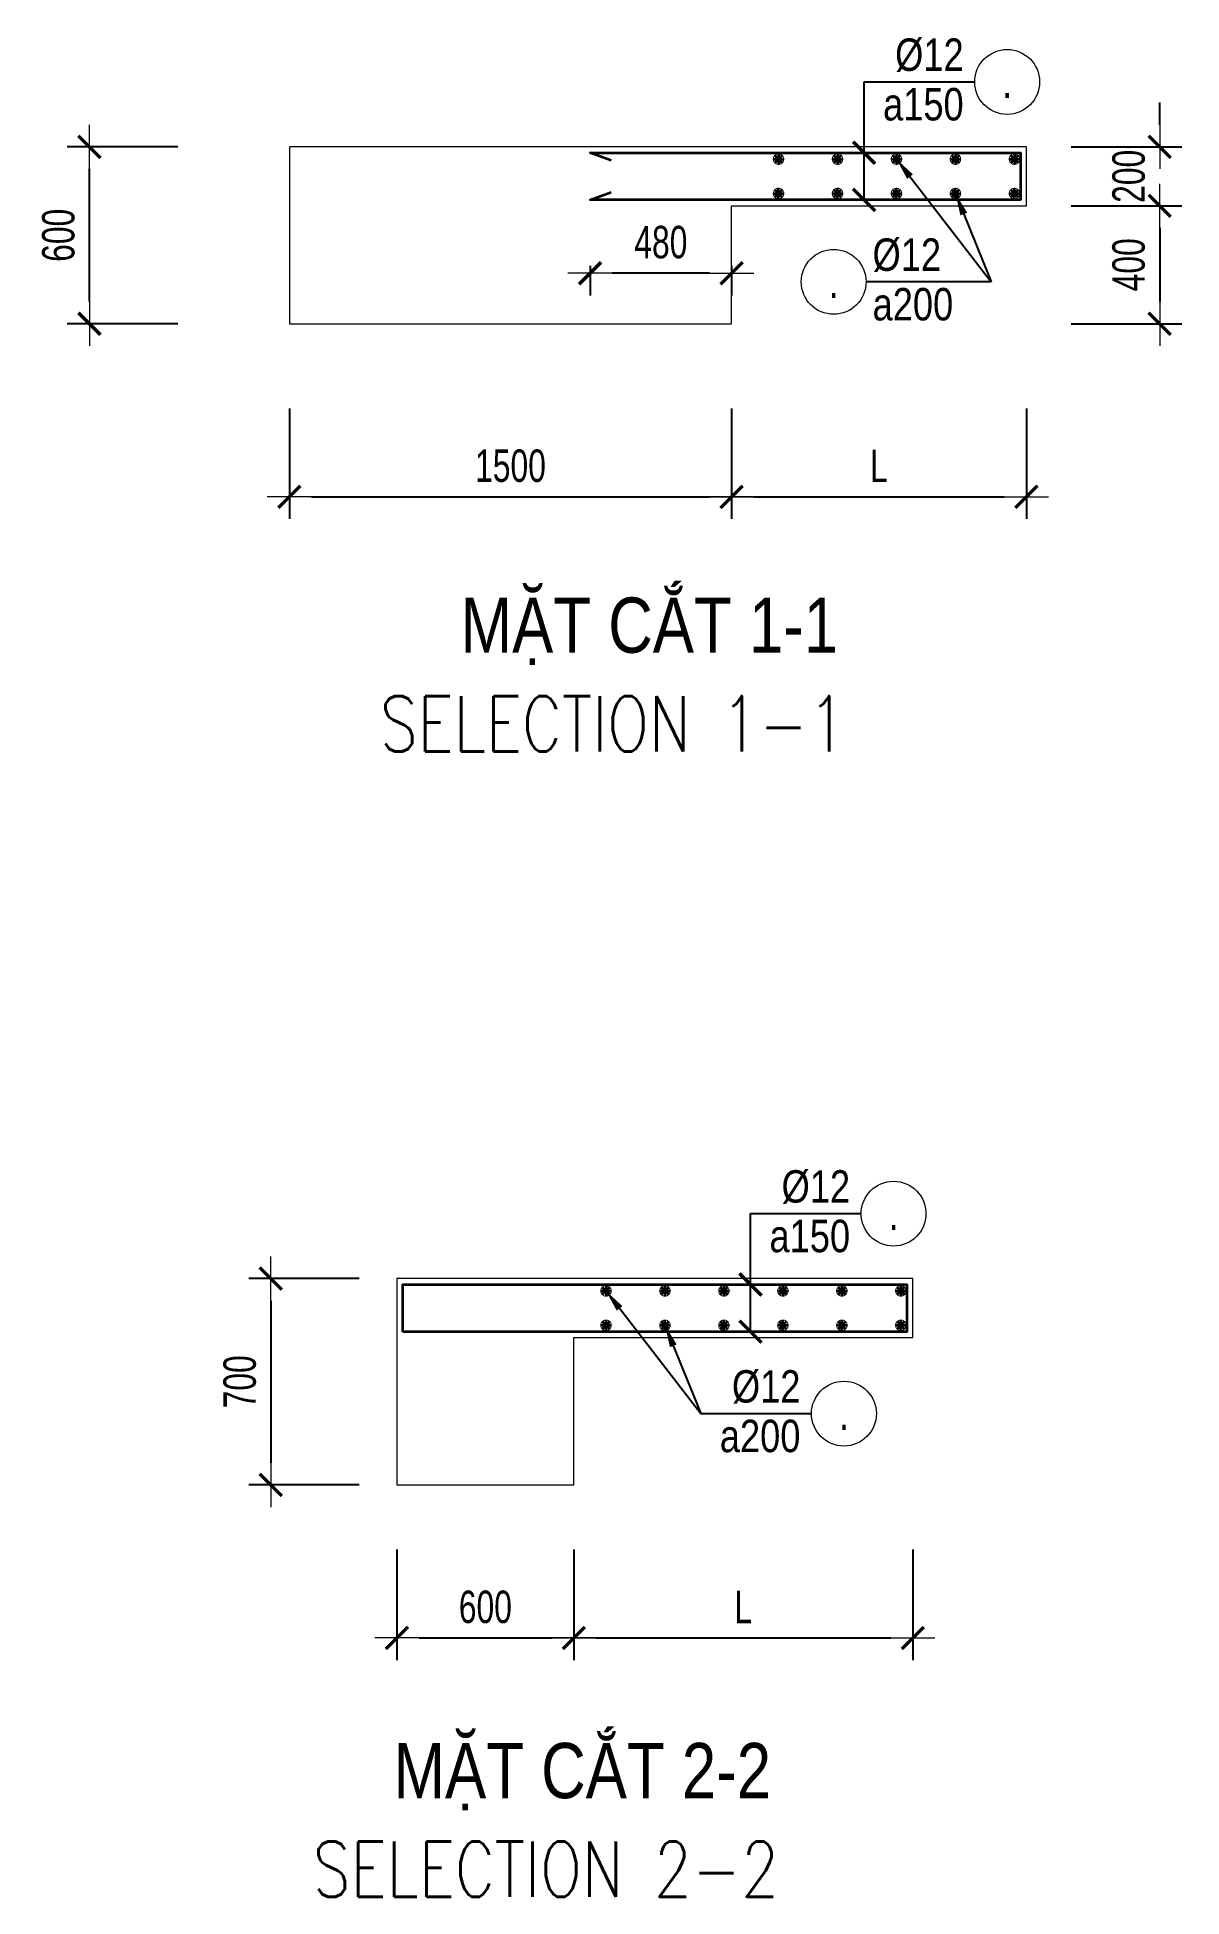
# Model space of a CAD drawing. Header units: millimetres. Extents: x -211477 to 1328726, y -15421 to 98394.
# Drawn here: x 464681 to 480210, y 62560 to 87790 of the extents above; entities that cross this region are included whole.
import ezdxf
from ezdxf.enums import TextEntityAlignment as Align

# ---------------------------------------------------------------- set-up
doc = ezdxf.new("R2010")
doc.units = ezdxf.units.MM
doc.header["$MEASUREMENT"] = 0
for name, color, linetype, lineweight in [('01-TT.Columns', 2, 'Continuous', 9), ('kata_net manh', 8, 'Continuous', 5), ('kata_text', 7, 'Continuous', 30), ('kata_thep chu', 1, 'Continuous', 35), ('NDC_S_DIM', 1, 'Continuous', 9), ('NDC_S_ENG TEXT', 2, 'Continuous', 20), ('NDC_S_REBAR', 4, 'Continuous', 35), ('NDC_S_VN TEXT', 7, 'Continuous', 20)]:
    doc.layers.add(name, color=color, linetype=linetype, lineweight=lineweight)
doc.styles.add('kata_text', font='arial.ttf', dxfattribs={"width": 0.8})
doc.styles.add('NDC_DIM', font='', dxfattribs={"width": 0.75})
doc.styles.add('NDC_EN TXT', font='romans.shx', dxfattribs={"width": 0.8})
doc.styles.add('NDC_VIE TXT', font='arial.ttf', dxfattribs={"width": 0.8})
doc.styles.get('NDC_DIM').set_extended_font_data('Dotum')
doc.dimstyles.new('NDC_dim_200', dxfattribs={"dimscale": 200, "dimtxt": 2.2, "dimasz": 1.5, "dimexe": 1.5, "dimexo": 2.5, "dimgap": 1, "dimtad": 1, "dimdec": 0, "dimzin": 0, "dimdsep": 46, "dimtxsty": 'NDC_DIM', "dimblk": 'DIMMARK', "dimcen": 0.09, "dimdle": 1.2, "dimclrd": 1, "dimclre": 1, "dimclrt": 3, "dimadec": 0, "dimazin": 0, "dimtfac": 1, "dimtdec": 0, "dimtix": 1, "dimtofl": 0, "dimtmove": 0, "dimatfit": 3, "dimfxl": 6, "dimfxlon": 1, "dimtolj": 1, "dimtzin": 0, "dimarcsym": 0})

msp = doc.modelspace()

# ---------------------------------------------------------------- texts
at = {"layer": 'NDC_S_ENG TEXT', "style": 'NDC_EN TXT', "width": 0.8}
for s, p in [('SELECTION 1-1', (469329.2, 78099.9)), ('SELECTION 2-2', (468419.2, 62559.6))]:
    msp.add_text(s, height=750, dxfattribs=at).set_placement(p)
at = {"layer": 'NDC_S_VN TEXT', "style": 'NDC_VIE TXT', "width": 0.8}
for s, p in [('MẶT CẮT 1-1', (470425.6, 79437.5)), ('MẶT CẮT 2-2', (469515.7, 63897.2))]:
    msp.add_text(s, height=750, dxfattribs=at).set_placement(p)

# ---------------------------------------------------------------- blocks, each defined once
blk = doc.blocks.new('DIMMARK')
at = {"layer": 'NDC_S_DIM', "color": 1}
blk.add_line((-1.5, 0), (1, 0), dxfattribs=at)
at = {"layer": 'NDC_S_DIM', "color": 2, "const_width": 0.15}
blk.add_lwpolyline([(-0.5, -0.5), (0.5, 0.5)], dxfattribs=at)
blk = doc.blocks.new('*D554')
at = {"color": 1, "lineweight": -2, "ltscale": 200, "transparency": 16777216}
for p, q in [((468102, 82753), (468102, 81253)), ((474102, 82753), (474102, 81253)), ((468402, 81553), (473802, 81553))]:
    blk.add_line(p, q, dxfattribs=at)
at = {"color": 1, "lineweight": -2, "ltscale": 200, "transparency": 16777216, "xscale": 300, "yscale": 300, "zscale": 300, "rotation": 180}
blk.add_blockref('DIMMARK', (468102, 81553), dxfattribs=at)
at = {"color": 1, "lineweight": -2, "ltscale": 200, "transparency": 16777216, "xscale": 300, "yscale": 300, "zscale": 300}
blk.add_blockref('DIMMARK', (474102, 81553), dxfattribs=at)
at = {"color": 3, "ltscale": 200, "transparency": 16777216, "insert": (471102, 81973), "char_height": 440, "attachment_point": 5, "style": 'NDC_DIM'}
blk.add_mtext('\\A1;1500', dxfattribs=at)
blk = doc.blocks.new('*D558')
at = {"color": 1, "lineweight": -2, "ltscale": 200, "transparency": 16777216}
for p, q in [((466589, 86302), (465089, 86302)), ((465389, 84202), (465389, 86002)), ((466589, 83902), (465089, 83902))]:
    blk.add_line(p, q, dxfattribs=at)
at = {"color": 1, "lineweight": -2, "ltscale": 200, "transparency": 16777216, "xscale": 300, "yscale": 300, "zscale": 300}
for p, rotation in [((465389, 86302), 90), ((465389, 83902), 270)]:
    blk.add_blockref('DIMMARK', p, dxfattribs=dict(at, rotation=rotation))
at = {"color": 3, "ltscale": 200, "transparency": 16777216, "insert": (464969, 85102), "char_height": 440, "attachment_point": 5, "rotation": 90, "style": 'NDC_DIM'}
blk.add_mtext('\\A1;600', dxfattribs=at)
blk = doc.blocks.new('*D559')
at = {"color": 1, "lineweight": -2, "ltscale": 200, "transparency": 16777216}
for p, q in [((474102, 82753), (474102, 81253)), ((478102, 82753), (478102, 81253)), ((474402, 81553), (477802, 81553))]:
    blk.add_line(p, q, dxfattribs=at)
at = {"color": 1, "lineweight": -2, "ltscale": 200, "transparency": 16777216, "xscale": 300, "yscale": 300, "zscale": 300, "rotation": 180}
blk.add_blockref('DIMMARK', (474102, 81553), dxfattribs=at)
at = {"color": 1, "lineweight": -2, "ltscale": 200, "transparency": 16777216, "xscale": 300, "yscale": 300, "zscale": 300}
blk.add_blockref('DIMMARK', (478102, 81553), dxfattribs=at)
at = {"color": 3, "ltscale": 200, "transparency": 16777216, "insert": (476102, 81973), "char_height": 440, "attachment_point": 5, "style": 'NDC_DIM'}
blk.add_mtext('\\A1;L', dxfattribs=at)
blk = doc.blocks.new('*D560')
at = {"color": 1, "lineweight": -2, "ltscale": 200, "transparency": 16777216}
for p, q in [((479910, 86602), (479910, 86902)), ((478710, 86302), (480210, 86302)), ((478710, 85502), (480210, 85502)), ((479910, 85202), (479910, 84902))]:
    blk.add_line(p, q, dxfattribs=at)
at = {"color": 1, "lineweight": -2, "ltscale": 200, "transparency": 16777216, "xscale": 300, "yscale": 300, "zscale": 300}
for p, rotation in [((479910, 86302), 270), ((479910, 85502), 90)]:
    blk.add_blockref('DIMMARK', p, dxfattribs=dict(at, rotation=rotation))
at = {"color": 3, "ltscale": 200, "transparency": 16777216, "insert": (479490, 85902), "char_height": 440, "attachment_point": 5, "rotation": 90, "style": 'NDC_DIM'}
blk.add_mtext('\\A1;200', dxfattribs=at)
blk = doc.blocks.new('*D561')
at = {"color": 1, "lineweight": -2, "ltscale": 200, "transparency": 16777216}
for p, q in [((478710, 85502), (480210, 85502)), ((479910, 85202), (479910, 84202)), ((478710, 83902), (480210, 83902))]:
    blk.add_line(p, q, dxfattribs=at)
at = {"color": 1, "lineweight": -2, "ltscale": 200, "transparency": 16777216, "xscale": 300, "yscale": 300, "zscale": 300}
for p, rotation in [((479910, 85502), 90), ((479910, 83902), 270)]:
    blk.add_blockref('DIMMARK', p, dxfattribs=dict(at, rotation=rotation))
at = {"color": 3, "ltscale": 200, "transparency": 16777216, "insert": (479490, 84702), "char_height": 440, "attachment_point": 5, "rotation": 90, "style": 'NDC_DIM'}
blk.add_mtext('\\A1;400', dxfattribs=at)
blk = doc.blocks.new('*D562')
at = {"color": 1, "lineweight": -2, "ltscale": 200, "transparency": 16777216}
for p, q in [((472182, 84688), (472182, 84287)), ((473802, 84587), (472482, 84587)), ((474102, 84688), (474102, 84287))]:
    blk.add_line(p, q, dxfattribs=at)
at = {"color": 1, "lineweight": -2, "ltscale": 200, "transparency": 16777216, "xscale": 300, "yscale": 300, "zscale": 300, "rotation": 180}
blk.add_blockref('DIMMARK', (472182, 84587), dxfattribs=at)
at = {"color": 1, "lineweight": -2, "ltscale": 200, "transparency": 16777216, "xscale": 300, "yscale": 300, "zscale": 300}
blk.add_blockref('DIMMARK', (474102, 84587), dxfattribs=at)
at = {"color": 3, "ltscale": 200, "transparency": 16777216, "insert": (473142, 85007), "char_height": 440, "attachment_point": 5, "style": 'NDC_DIM'}
blk.add_mtext('\\A1;480', dxfattribs=at)
blk = doc.blocks.new('kata_block_THEP')
at = {"layer": 'kata_thep chu', "color": 0}
for p, q in [((-0.5, 0), (0.5, 0)), ((-0.35, 0.35), (0.35, -0.35)), ((0.35, 0.35), (-0.35, -0.35)), ((0, 0.5), (0, -0.5))]:
    blk.add_line(p, q, dxfattribs=at)
at = {"layer": 'kata_thep chu', "color": 0, "const_width": 0.0833}
blk.add_lwpolyline([(-0.5, 0, 1), (0.5, 0, 1), (-0.5, 0, 1)], format="xyb", dxfattribs=at)
blk = doc.blocks.new('*U549')
blk.add_circle((2.5, 0), 2.5)
at = {"layer": 'kata_text', "color": 3, "style": 'kata_text', "width": 0.8}
for tag, p in [('DK2', (-0.85, 0.85)), ('KC2', (-0.85, -2.97))]:
    blk.add_attdef(tag, text='', height=2.5, dxfattribs=at).set_placement(p, align=Align.RIGHT)
at = {"layer": 'kata_text', "color": 7, "style": 'kata_text', "width": 0.8}
blk.add_attdef('SH3', text='', height=2.5, dxfattribs=at).set_placement((2.5, 0), align=Align.MIDDLE)
blk = doc.blocks.new('*U542')
blk.add_circle((-2.5, 0), 2.5)
at = {"layer": 'kata_text', "color": 3, "style": 'kata_text', "width": 0.8}
for tag, p in [('DK1', (0.5, 0.85)), ('KC1', (0.5, -2.97))]:
    blk.add_attdef(tag, p, '', height=2.5, dxfattribs=at)
at = {"layer": 'kata_text', "color": 7, "style": 'kata_text', "width": 0.8}
blk.add_attdef('SH2', text='', height=2.5, dxfattribs=at).set_placement((-2.5, 0), align=Align.MIDDLE)
blk = doc.blocks.new('*D555')
at = {"color": 1, "lineweight": -2, "ltscale": 200, "transparency": 16777216}
for p, q in [((469561, 67271), (469561, 65771)), ((471961, 67271), (471961, 65771)), ((469861, 66071), (471661, 66071))]:
    blk.add_line(p, q, dxfattribs=at)
at = {"color": 1, "lineweight": -2, "ltscale": 200, "transparency": 16777216, "xscale": 300, "yscale": 300, "zscale": 300, "rotation": 180}
blk.add_blockref('DIMMARK', (469561, 66071), dxfattribs=at)
at = {"color": 1, "lineweight": -2, "ltscale": 200, "transparency": 16777216, "xscale": 300, "yscale": 300, "zscale": 300}
blk.add_blockref('DIMMARK', (471961, 66071), dxfattribs=at)
at = {"color": 3, "ltscale": 200, "transparency": 16777216, "insert": (470761, 66491), "char_height": 440, "attachment_point": 5, "style": 'NDC_DIM'}
blk.add_mtext('\\A1;600', dxfattribs=at)
blk = doc.blocks.new('*D556')
at = {"color": 1, "lineweight": -2, "ltscale": 200, "transparency": 16777216}
for p, q in [((471961, 67271), (471961, 65771)), ((476561, 67271), (476561, 65771)), ((472261, 66071), (476261, 66071))]:
    blk.add_line(p, q, dxfattribs=at)
at = {"color": 1, "lineweight": -2, "ltscale": 200, "transparency": 16777216, "xscale": 300, "yscale": 300, "zscale": 300, "rotation": 180}
blk.add_blockref('DIMMARK', (471961, 66071), dxfattribs=at)
at = {"color": 1, "lineweight": -2, "ltscale": 200, "transparency": 16777216, "xscale": 300, "yscale": 300, "zscale": 300}
blk.add_blockref('DIMMARK', (476561, 66071), dxfattribs=at)
at = {"color": 3, "ltscale": 200, "transparency": 16777216, "insert": (474261, 66491), "char_height": 440, "attachment_point": 5, "style": 'NDC_DIM'}
blk.add_mtext('\\A1;L', dxfattribs=at)
blk = doc.blocks.new('*D557')
at = {"color": 1, "lineweight": -2, "ltscale": 200, "transparency": 16777216}
for p, q in [((469050, 70947), (467550, 70947)), ((467850, 70647), (467850, 68447)), ((469050, 68147), (467550, 68147))]:
    blk.add_line(p, q, dxfattribs=at)
at = {"color": 1, "lineweight": -2, "ltscale": 200, "transparency": 16777216, "xscale": 300, "yscale": 300, "zscale": 300}
for p, rotation in [((467850, 70947), 90), ((467850, 68147), 270)]:
    blk.add_blockref('DIMMARK', p, dxfattribs=dict(at, rotation=rotation))
at = {"color": 3, "ltscale": 200, "transparency": 16777216, "insert": (467430, 69547), "char_height": 440, "attachment_point": 5, "rotation": 90, "style": 'NDC_DIM'}
blk.add_mtext('\\A1;700', dxfattribs=at)

# ---------------------------------------------------------------- dimensions: what is measured, and where the dimension line sits
at = {"ltscale": 200}
for base, p1, p2, override, picture, middle in [((479910.1, 85501.9), (477540.8, 86301.9), (477540.8, 85501.9), {"dimlfac": 0.25}, '*D560', (479490.1, 85901.9)), ((465389.3, 86301.9), (469197.6, 83901.9), (469197.6, 86301.9), {"dimlfac": 0.25}, '*D558', (464969.3, 85101.9)), ((479910.1, 83901.9), (470803.7, 85501.9), (473661.8, 83901.9), {"dimlfac": 0.25, "dimtmove": 1}, '*D561', (479490.1, 84701.9)), ((467850.5, 68147), (469561.1, 70947), (469561.1, 68147), {"dimlfac": 0.25, "dimtmove": 1}, '*D557', (467430.5, 69547))]:
    dim = msp.add_linear_dim(base=base, p1=p1, p2=p2, angle=90, dimstyle='NDC_dim_200', override=override, dxfattribs=at)
    dim.commit()
    dim.dimension.update_dxf_attribs({"geometry": picture, "text_midpoint": middle})
for base, p1, p2, override, picture, middle in [((472182.2, 84586.9), (474102.2, 85188.1), (472182.2, 85188.1), {"dimlfac": 0.25}, '*D562', (473142.2, 85006.9)), ((474102.2, 81553), (468102.2, 83455.2), (474102.2, 83455.2), {"dimlfac": 0.25}, '*D554', (471102.2, 81973)), ((471961.1, 66070.9), (469561.1, 70002.3), (471961.1, 68147), {"dimlfac": 0.25, "dimtmove": 1}, '*D555', (470761.1, 66490.9))]:
    dim = msp.add_linear_dim(base=base, p1=p1, p2=p2, dimstyle='NDC_dim_200', override=override, dxfattribs=at)
    dim.commit()
    dim.dimension.update_dxf_attribs({"geometry": picture, "text_midpoint": middle})
for base, p1, p2, override, picture, middle in [((478102.2, 81553), (474102.2, 83455.2), (478102.2, 85501.9), {"dimlfac": 0.25}, '*D559', (476102.2, 81973)), ((476561.1, 66070.9), (471961.1, 68147), (476561.1, 70147), {"dimlfac": 0.25, "dimtmove": 1}, '*D556', (474261.1, 66490.9))]:
    dim = msp.add_linear_dim(base=base, p1=p1, p2=p2, text='L', dimstyle='NDC_dim_200', override=override, dxfattribs=at)
    dim.commit()
    dim.dimension.update_dxf_attribs({"geometry": picture, "text_midpoint": middle})

# ---------------------------------------------------------------- linework, layer by layer
at = {"layer": '01-TT.Columns', "ltscale": 200}
for points in [[(474102.2, 85501.9), (478102.2, 85501.9), (478102.2, 86301.9), (474102.2, 86301.9), (468102.2, 86301.9), (468102.2, 83901.9), (474102.2, 83901.9)], [(469561.1, 70147), (469561.1, 68147), (471961.1, 68147), (471961.1, 70147), (476561.1, 70147), (476561.1, 70947), (471961.1, 70947), (469561.1, 70947), (469561.1, 70947), (469561.1, 70147)]]:
    msp.add_lwpolyline(points, close=True, dxfattribs=at)
at = {"layer": 'NDC_S_REBAR'}
msp.add_lwpolyline([(472468.3, 86116), (472182.2, 86221.9), (472182.2, 86221.9), (478022.2, 86221.9), (478022.2, 85581.9), (472182.2, 85581.9), (472468.3, 85687.9)], dxfattribs=at)
msp.add_lwpolyline([(469641.1, 70227), (469641.1, 70867), (476481.1, 70867), (476481.1, 70227), (469641.1, 70227)], close=True, dxfattribs=at)

# ---------------------------------------------------------------- block references
at = {"layer": 'kata_net manh', "xscale": 176, "yscale": 176, "zscale": 176}
for name, p, values in [('*U549', (477400.3, 87183), {'SH3': '.', 'DK2': '%%c12', 'KC2': 'a150'}), ('*U542', (475926.7, 84470), {'SH2': '.', 'DK1': '%%c12', 'KC1': 'a200'}), ('*U549', (475859.3, 71828), {'SH3': '.', 'DK2': '%%c12', 'KC2': 'a150'}), ('*U549', (475185.6, 69115), {'SH3': '.', 'DK2': '%%c12', 'KC2': 'a200'})]:
    msp.add_blockref(name, p, dxfattribs=at).add_auto_attribs(values)
at = {"layer": 'NDC_S_REBAR', "xscale": 144, "yscale": 144, "zscale": 144}
for p in [(474739, 86135.3), (475539, 86135.3), (476339, 86135.3), (477139, 86135.3), (477939, 86135.3), (472397.9, 70780.3), (473197.9, 70780.3), (473997.9, 70780.3), (474797.9, 70780.3), (475597.9, 70780.3), (476397.9, 70780.3)]:
    msp.add_blockref('kata_block_THEP', p, dxfattribs=at)
at = {"layer": 'NDC_S_REBAR', "xscale": -144, "yscale": 144, "zscale": 144, "rotation": 180}
for p in [(474739, 85668.6), (475539, 85668.6), (476339, 85668.6), (477139, 85668.6), (477939, 85668.6), (472397.9, 70313.6), (473197.9, 70313.6), (473997.9, 70313.6), (474797.9, 70313.6), (475597.9, 70313.6), (476397.9, 70313.6)]:
    msp.add_blockref('kata_block_THEP', p, dxfattribs=at)

msp.set_redraw_order([(e.dxf.handle, doc.entitydb.next_handle()) for e in msp.query("TEXT MTEXT ATTDEF DIMENSION ARC_DIMENSION")])  # texts and dimensions are drawn at this point

# ---------------------------------------------------------------- leaders
at = {"ltscale": 200}
for points, override in [([(475899.3, 85581.9), (475899.3, 87183), (477400.3, 87183)], {"dimlfac": 0.25, "dimldrblk": 'ARCHTICK'}), ([(475899.3, 86221.9), (475899.3, 87183), (477400.3, 87183)], {"dimlfac": 0.25, "dimldrblk": 'ARCHTICK'}), ([(476339, 86135.3), (477625.7, 84470), (475926.7, 84470)], {"dimlfac": 0.25}), ([(477139, 85668.6), (477625.7, 84470), (475926.7, 84470)], {"dimlfac": 0.25}), ([(474358.3, 70227), (474358.3, 71828), (475859.3, 71828)], {"dimlfac": 0.25, "dimldrblk": 'ARCHTICK'}), ([(474358.3, 70867), (474358.3, 71828), (475859.3, 71828)], {"dimlfac": 0.25, "dimldrblk": 'ARCHTICK'}), ([(472397.9, 70780.3), (473684.7, 69115), (475185.6, 69115)], {"dimlfac": 0.25}), ([(473197.9, 70313.6), (473684.7, 69115), (475185.6, 69115)], {"dimlfac": 0.25})]:
    msp.add_leader(points, dimstyle='NDC_dim_200', override=override, dxfattribs=at)

doc.saveas('drawing.dxf')
